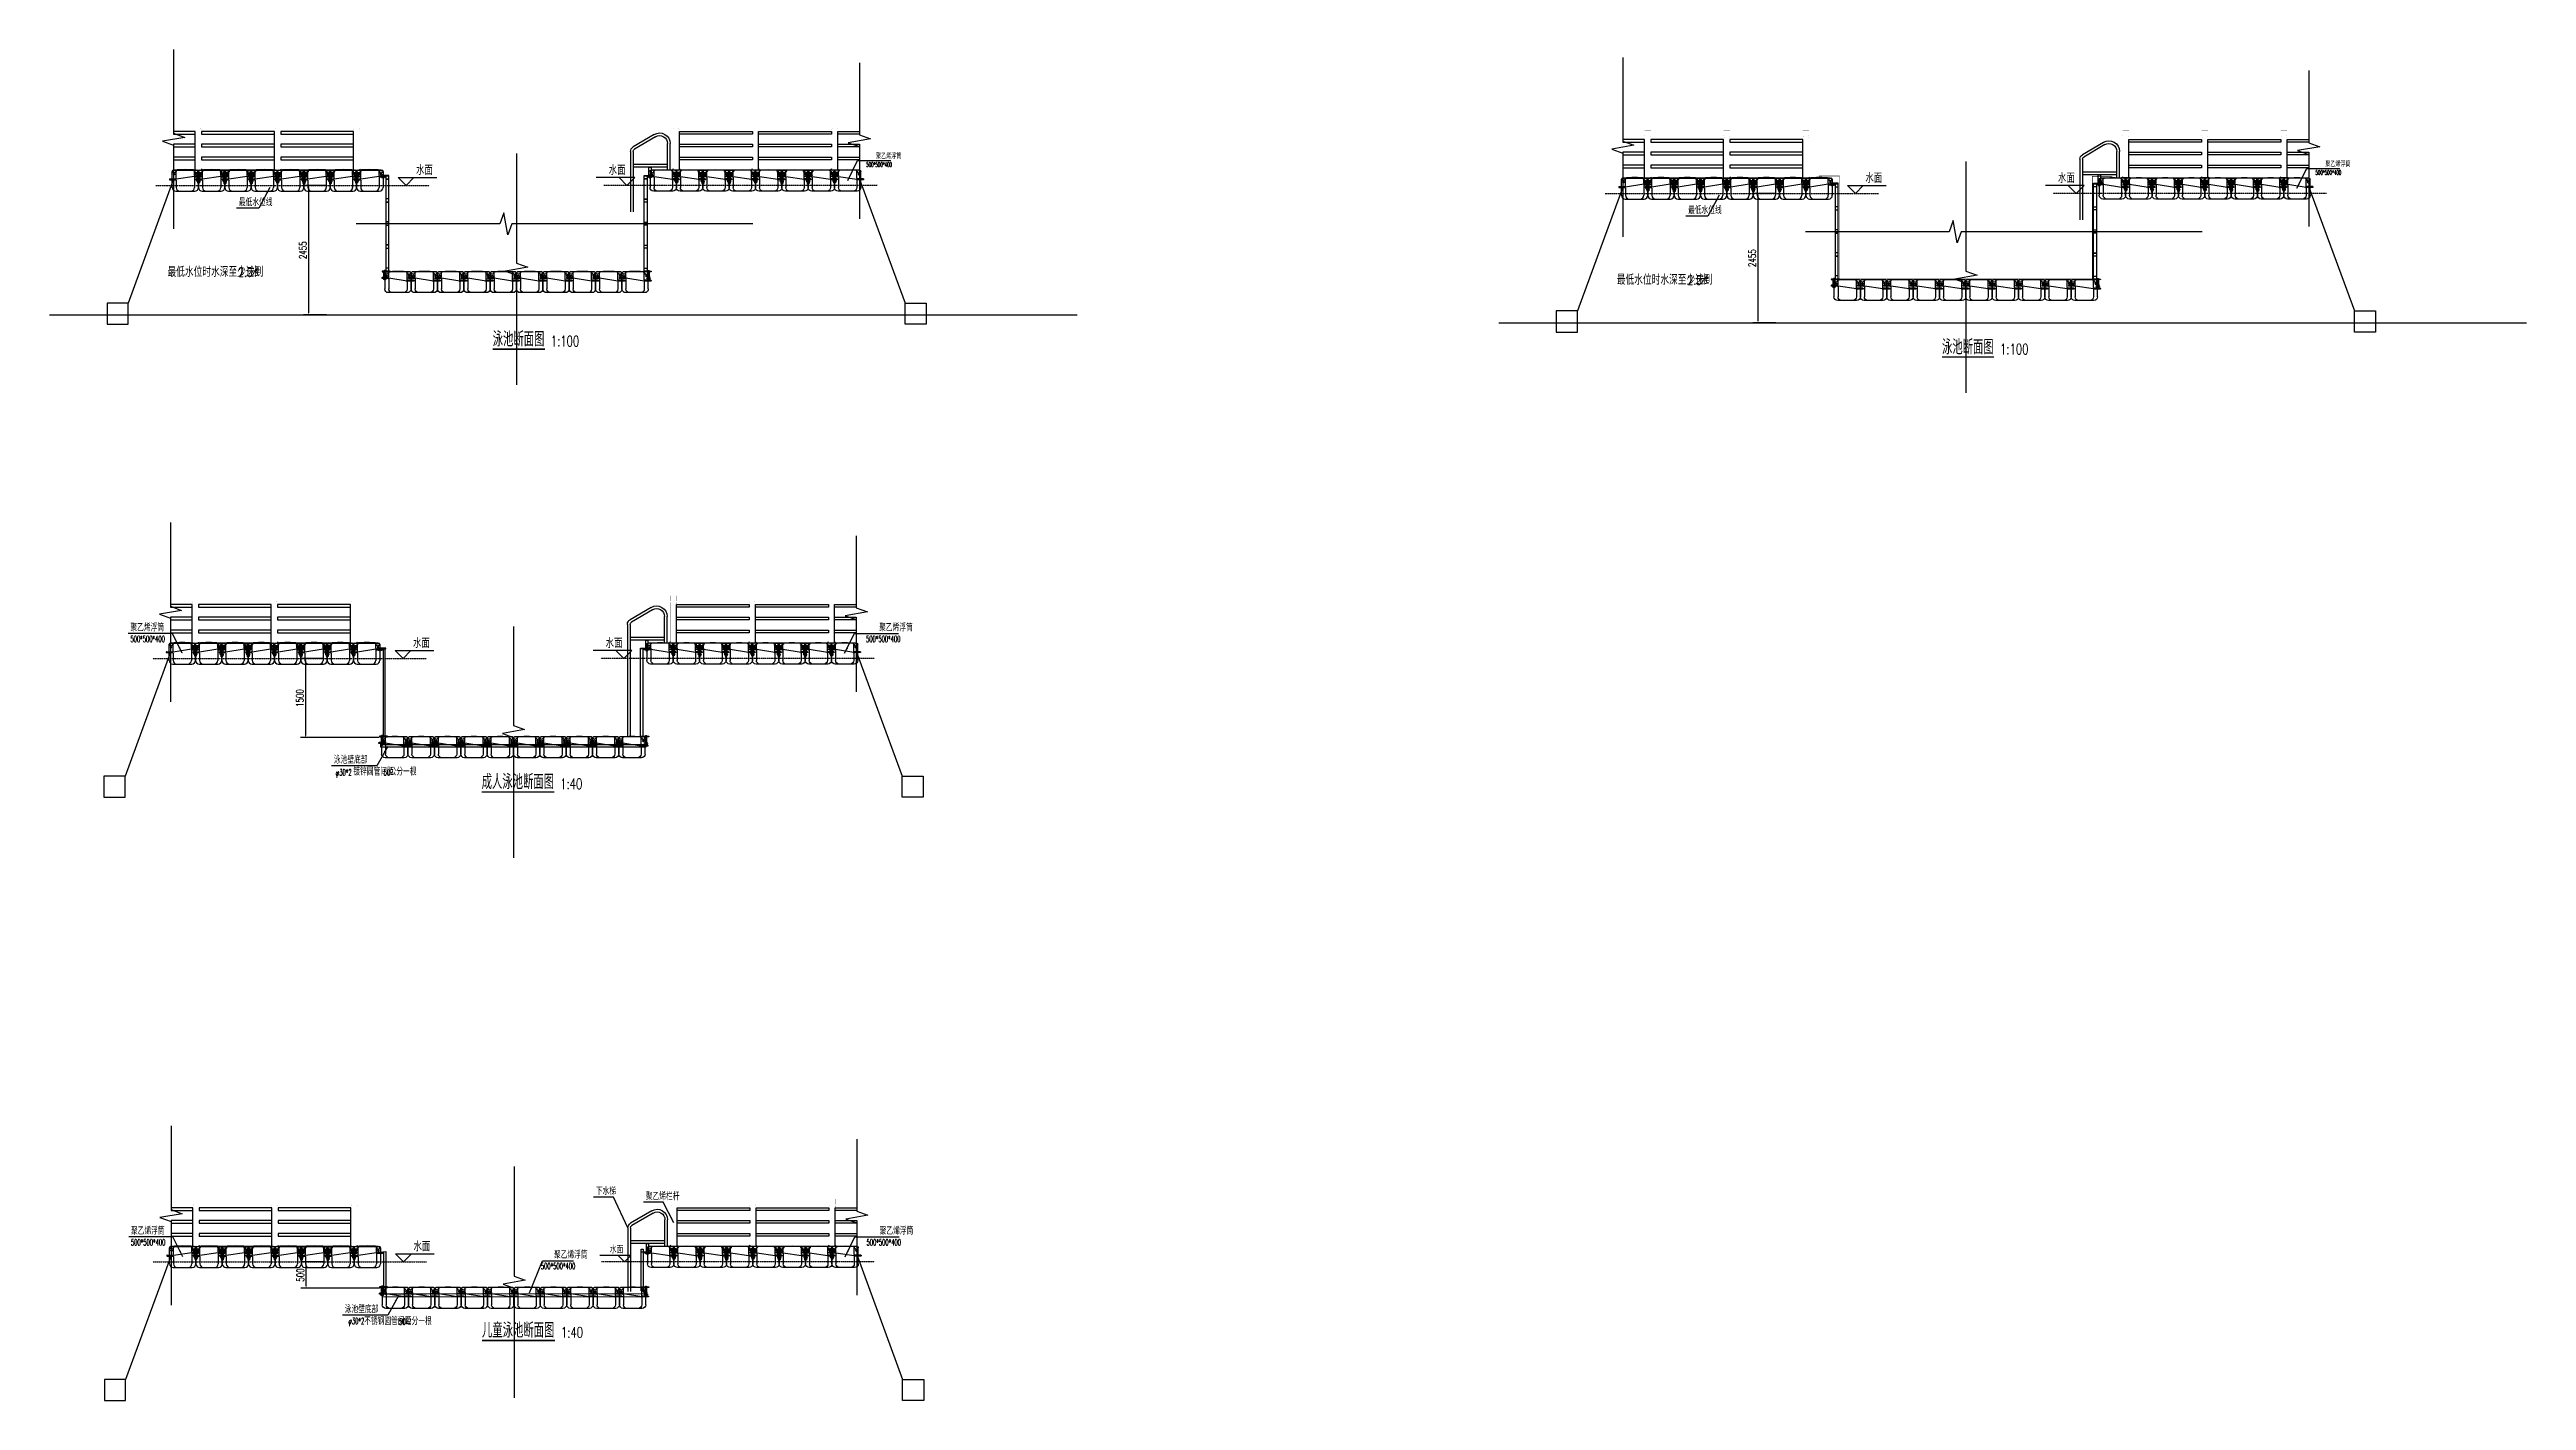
# Model space of a CAD drawing. Header units: millimetres. Extents: x 20612 to 342768, y 65775 to 156976.
# Drawn here: x 295787 to 342768, y 92150 to 117776 of the extents above; entities that cross this region are included whole.
import ezdxf

# ---------------------------------------------------------------- set-up
doc = ezdxf.new("R2010")
doc.units = ezdxf.units.MM
doc.header["$LTSCALE"] = 10
doc.linetypes.add('Master Plan$0$DASHED', pattern=[0.75, 0.5, -0.25])
for name, color, linetype in [('50钢管', 3, 'Continuous'), ('CAMERA', 6, 'Continuous'), ('DIM_ELEV', 3, 'Continuous'), ('DIM_LEAD', 3, 'Continuous'), ('DIM_SYMB', 3, 'Continuous'), ('PUB_TEXT', 7, 'Continuous'), ('W-FLOAT_BOWL浮筒', 253, 'Continuous'), ('W-PLASTIC_RAILINGS塑木栏杆', 6, 'Continuous'), ('W-STEEL_FRAME钢架', 3, 'Continuous'), ('W-STEEL_KEEL钢龙骨', 5, 'Continuous'), ('景-通用-文字', 7, 'Continuous'), ('栏杆', 130, 'Continuous')]:
    doc.layers.add(name, color=color, linetype=linetype)
doc.styles.add('_TCH_DIM', font='SIMPLEX.shx', dxfattribs={"bigfont": 'hztxt.shx'})
doc.styles.get("Standard").update_dxf_attribs({"font": 'simplex.shx', "width": 0.8, "bigfont": 'hztxt.shx'})
doc.styles.add('STANDARD_T3', font='simplex.shx', dxfattribs={"width": 0.7, "bigfont": 'hztxt.shx'})
doc.dimstyles.new('W&&40', dxfattribs={"dimtxt": 140, "dimasz": 40, "dimexe": 100, "dimexo": 120, "dimgap": 40, "dimtad": 1, "dimdec": 0, "dimzin": 0, "dimdsep": 46, "dimtxsty": 'STANDARD_T3', "dimcen": 0.09, "dimclrd": 1, "dimclre": 1, "dimclrt": 7, "dimazin": 2, "dimtfac": 1, "dimtdec": 0, "dimtix": 1, "dimtmove": 2, "dimatfit": 3, "dimfxl": 100, "dimtolj": 1, "dimtzin": 0, "dimarcsym": 0})

msp = doc.modelspace()

# ---------------------------------------------------------------- texts
at = {"layer": 'PUB_TEXT', "color": 7, "style": '_TCH_DIM'}
for s, height, width, p in [('水面', 168.79, 0.7, (302739.1, 115398.7)), ('水面', 168.79, 0.7, (306391.8, 115398.7)), ('500*500*400', 89.25, 0.494118, (311277, 115549.4)), ('聚乙烯浮筒', 101.28, 0.7, (311463.3, 115701.6)), ('聚乙烯浮筒', 101.28, 0.7, (338953, 115552)), ('水面', 168.79, 0.7, (330228.8, 115249.1)), ('水面', 168.79, 0.7, (333881.5, 115249.1)), ('500*500*400', 89.25, 0.494118, (338766.7, 115399.7)), ('最低水位线', 135.04, 0.7, (299377.3, 114806.9)), ('最低水位线', 135.04, 0.7, (326867, 114657.2)), ('聚乙烯浮筒', 135.04, 0.7, (297320.8, 106740.3)), ('500*500*400', 119, 0.494118, (297320.8, 106537.3)), ('500*500*400', 119, 0.494118, (311273.6, 106537.3)), ('聚乙烯浮筒', 135.04, 0.7, (311522, 106740.3)), ('水面', 168.79, 0.7, (302680.7, 106426.9)), ('水面', 168.79, 0.7, (306333.4, 106426.9)), ('泳池壁底部', 135.04, 0.7, (301179.9, 104231.1)), ('φ30*2', 119, 0.494118, (301214.7, 104003.5)), ('镀锌圆管间距', 135.04, 0.7, (301549.5, 104007.1)), ('50', 119, 0.494118, (302124.2, 104007.1)), ('公分一根', 135.04, 0.7, (302236.2, 104007.1)), ('下水梯', 135.04, 0.7, (306149.2, 96048.6)), ('聚乙烯栏杆', 135.04, 0.7, (307096.4, 95950.8)), ('聚乙烯浮筒', 135.04, 0.7, (297330.7, 95295.1)), ('聚乙烯浮筒', 135.04, 0.7, (311531.9, 95295.1)), ('500*500*400', 119, 0.494118, (297330.7, 95092.1)), ('水面', 168.79, 0.7, (302690.6, 94981.6)), ('聚乙烯浮筒', 135.04, 0.7, (305354.4, 94842.2)), ('水面', 135.04, 0.7, (306412.6, 94941.1)), ('500*500*400', 119, 0.494118, (311283.5, 95092.1)), ('500*500*400', 119, 0.494118, (305106, 94639.2)), ('泳池壁底部', 135.04, 0.7, (301386, 93808.7)), ('φ30*2', 119, 0.494118, (301454.6, 93599.7)), ('不锈钢圆管间距', 135.04, 0.7, (301755.6, 93584.7)), ('50', 119, 0.494118, (302415.1, 93584.7)), ('公分一根', 135.04, 0.7, (302527.1, 93584.7))]:
    msp.add_text(s, height=height, dxfattribs=dict(at, width=width)).set_placement(p)
at = {"layer": 'PUB_TEXT', "width": 0.7}
for s, p in [('最低水位时水深至少达到', (298023.5, 113464.7)), ('2.5', (299371, 113464.7)), ('米', (299606.5, 113464.7)), ('最低水位时水深至少达到', (325513.1, 113315)), ('2.5', (326860.6, 113315)), ('米', (327096.2, 113315))]:
    msp.add_text(s, height=175, dxfattribs=at).set_placement(p)
at = {"layer": 'PUB_TEXT', "color": 7, "width": 0.7}
for s, height, p in [('泳池断面图', 280, (304192.4, 112143.4)), ('1:100', 200, (305294.1, 112143.4)), ('泳池断面图', 280, (331682, 111993.7)), ('1:100', 200, (332783.7, 111993.7)), ('成人泳池断面图', 280, (303983.3, 103746.4)), ('1:40', 200, (305472.4, 103746.4)), ('儿童泳池断面图', 280, (303989.3, 93342.4)), ('1:40', 200, (305486.1, 93342.4))]:
    msp.add_text(s, height=height, dxfattribs=at).set_placement(p)

# ---------------------------------------------------------------- blocks, each defined once
blk = doc.blocks.new('$matou$00000005')
at = {"ltscale": 0.5}
for p, q in [((-302, 27, 0), (-302, 17, 0)), ((302, 81, 0), (302, 71, 0))]:
    blk.add_line(p, q, dxfattribs=at)
for p, q in [((-302, 22, 0), (-174, 22, 0)), ((-298, 31, 0), (-184, 31, 0)), ((-298, 13, 0), (-184, 13, 0)), ((-250, 31, 0), (-250, 171, 0)), ((-250, -134, 0), (-250, 13, 0)), ((-230, 191, 0), (230, 191, 0)), ((-209, 193, 0), (208, 193, 0)), ((-209, 193, 0), (-209, 191, 0)), ((-174, 41, 0), (-174, 171, 0)), ((174, 76, 0), (-174, 22, 0)), ((-174, 3, 0), (-174, -134, 0)), ((174, 95, 0), (174, 171, 0)), ((174, 76, 0), (302, 76, 0)), ((174, 57, 0), (174, -134, 0)), ((184, 85, 0), (298, 85, 0)), ((184, 67, 0), (298, 67, 0)), ((208, 193, 0), (208, 191, 0)), ((250, 171, 0), (250, 85, 0)), ((250, 67, 0), (250, -134, 0)), ((-180, -204, 0), (180, -204, 0))]:
    blk.add_line(p, q)
for centre, start, end in [((-298, 27, 0), 90, 180), ((298, 81, 0), 0, 90)]:
    blk.add_arc(centre, 4, start, end, dxfattribs=at)
for centre, radius, start, end in [((-298, 17, 0), 4, 180, 270), ((-230, 171, 0), 20, 90, 180), ((0, -1972, 0), 2175, 84.5043, 95.4957), ((-184, 41, 0), 10, 270, 0), ((-184, 3, 0), 10, 0, 90), ((-154, 171, 0), 20, 90, 180), ((154, 171, 0), 20, 0, 90), ((184, 95, 0), 10, 180, 270), ((184, 57, 0), 10, 90, 180), ((230, 171, 0), 20, 0, 90), ((298, 71, 0), 4, 270, 0), ((-180, -134, 0), 70, 180, 270), ((-104, -134, 0), 70, 180, 270), ((104, -134, 0), 70, 270, 0), ((180, -134, 0), 70, 270, 0)]:
    blk.add_arc(centre, radius, start, end)
at = {"extrusion": (0, 0, -1)}
blk.add_ellipse((-212, 171, 0), major_axis=(-30.4, 0), ratio=0.921809, start_param=3.141593, end_param=6.283185, dxfattribs=at)
blk.add_ellipse((-212, 117, 0), major_axis=(-16, 0), ratio=0.75)
blk.add_ellipse((212, 172, 0), major_axis=(30.4, 0.1), ratio=0.921809, start_param=3.141593, end_param=6.283185)
blk.add_ellipse((212, 117, 0), major_axis=(16, 0), ratio=0.75, dxfattribs=at)
blk = doc.blocks.new('*U476')
at = {"layer": 'W-FLOAT_BOWL浮筒'}
blk.add_blockref('$matou$00000005', (0, 0, 0), dxfattribs=at)
blk = doc.blocks.new('*U477')
at = {"color": 0, "linetype": 'ByBlock', "lineweight": -2, "transparency": 16777216}
for p in [(0, 0), (500, 0), (1000, 0), (1500, 0), (2000, 0), (2500, 0), (3000, 0), (3500, 0)]:
    blk.add_blockref('*U476', p, dxfattribs=at)
blk = doc.blocks.new('xdljj')
at = {"layer": 'W-FLOAT_BOWL浮筒'}
for p, q in [((-86, 244), (-56, 217)), ((-79, 262), (79, 262)), ((-78, 264), (78, 264)), ((-78, 262), (-78, 264)), ((-52, 197), (-52, 210)), ((-49, 170), (-28, 153)), ((-43, 214), (42, 214)), ((-29, 56), (-29, 62)), ((-26, 65), (-24, 65)), ((-24, 47), (-24, 145)), ((-24, 47), (-18, 19)), ((-24, 47), (24, 47)), ((-19, 150), (19, 150)), ((-18, 19), (-18, 17)), ((-18, 17), (-16, 17)), ((-16, 17), (16, 17)), ((-6, 56), (-6, 61)), ((6, 56), (6, 61)), ((16, 17), (18, 17)), ((24, 47), (18, 19)), ((18, 19), (18, 17)), ((24, 47), (24, 145)), ((26, 65), (24, 65)), ((49, 170), (28, 153)), ((29, 56), (29, 62)), ((52, 197), (52, 210)), ((86, 244), (56, 217)), ((78, 262), (78, 264))]:
    blk.add_line(p, q, dxfattribs=at)
for points in [[(-10, 15), (10, 15), (10, 5), (-10, 5)], [(-9, 17), (9, 17), (9, 15), (-9, 15)], [(-6, 15), (6, 15), (6, 5), (-6, 5)]]:
    blk.add_lwpolyline(points, close=True, dxfattribs=at)
blk.add_lwpolyline([(-6, 266), (-6, 0), (6, 0), (6, 266)], dxfattribs=at)
for centre, radius, start, end in [((-79, 252), 10, 90, 228.0009), ((0, -1237), 1503, 87.0435, 92.9565), ((-44, 187), 13.5, 126.5657, 231), ((-62, 210), 10, 0, 48.0009), ((-35, 171), 31.4, 56.4166, 122.8531), ((-34, 203), 31.4, 236.1381, 303.5569), ((-43, 178), 10, 184.1479, 231), ((-26, 62), 3, 90, 180), ((-34, 145), 10, 0, 51), ((-16, 20), 2.5, 191.3099, 270), ((-25, 187), 13.5, 308.3696, 51.9011), ((-3, 61), 3, 115.3769, 180), ((0, 55), 10, 64.6231, 115.3769), ((3, 61), 3, 0, 64.6231), ((25, 187), 13.5, 128.0989, 231.6304), ((16, 20), 2.5, 270, 348.6901), ((35, 172), 31.3, 57.1287, 123.6019), ((34, 203), 31.4, 236.4385, 303.8665), ((34, 145), 10, 129, 180), ((26, 62), 3, 0, 90), ((42, 178), 10, 309, 355.8521), ((62, 210), 10, 131.9991, 180), ((44, 187), 13.5, 309, 53.4343), ((79, 252), 10, 311.9991, 90)]:
    blk.add_arc(centre, radius, start, end, dxfattribs=at)
for centre, major_axis, start_param, end_param in [((-23, 56), (0, -9), 4.712389, 6.115737), ((0, 56), (0, 9), 1.570796, 4.712389)]:
    blk.add_ellipse(centre, major_axis=major_axis, ratio=0.666667, start_param=start_param, end_param=end_param, dxfattribs=at)
at = {"layer": 'W-FLOAT_BOWL浮筒', "extrusion": (0, 0, -1)}
blk.add_ellipse((23, 56), major_axis=(0, -9), ratio=0.666667, start_param=4.712389, end_param=6.115737, dxfattribs=at)
blk = doc.blocks.new('ljj1')
at = {"layer": 'W-FLOAT_BOWL浮筒'}
blk.add_line((-6, 53), (6, 53), dxfattribs=at)
for points in [[(-10, 53), (10, 53), (10, 63), (-10, 63)], [(-10, 15), (10, 15), (10, 5), (-10, 5)], [(-8, 53), (8, 53), (8, 63), (-8, 63)], [(-6, 15), (6, 15), (6, 5), (-6, 5)]]:
    blk.add_lwpolyline(points, close=True, dxfattribs=at)
blk.add_lwpolyline([(-6, 53), (-6, 0), (6, 0), (6, 53)], dxfattribs=at)
blk = doc.blocks.new('*U462')
at = {"layer": 'W-STEEL_KEEL钢龙骨'}
for points in [[(-30, -30), (30, -30), (30, 30), (-30, 30)], [(-28.5, -28.5), (28.5, -28.5), (28.5, 28.5), (-28.5, 28.5)]]:
    blk.add_lwpolyline(points, close=True, dxfattribs=at)
blk = doc.blocks.new('*U463')
at = {"layer": 'W-FLOAT_BOWL浮筒', "color": 0, "linetype": 'ByBlock', "lineweight": -2, "transparency": 16777216}
for p in [(0, 0), (0, -437), (0, -874), (0, -1311), (0, -1748)]:
    blk.add_blockref('*U462', p, dxfattribs=at)
blk = doc.blocks.new('jyxlg')
for p, q in [((0, -896), (0, -221)), ((-26, -917), (4, -944)), ((-19, -900), (139, -900)), ((146, -917), (116, -944)), ((8, -964), (8, -952)), ((11, -992), (32, -1009)), ((17, -947), (102, -947)), ((31, -1106), (31, -1100)), ((34, -1096), (36, -1096)), ((36, -1114), (36, -1016)), ((36, -1114), (42, -1142)), ((36, -1114), (84, -1114)), ((41, -1012), (79, -1012)), ((44, -1144), (76, -1144)), ((54, -1106), (54, -1100)), ((66, -1106), (66, -1100)), ((84, -1114), (78, -1142)), ((84, -1114), (84, -1016)), ((86, -1096), (84, -1096)), ((109, -992), (88, -1009)), ((89, -1106), (89, -1100)), ((112, -964), (112, -952))]:
    blk.add_line(p, q)
at = {"ltscale": 0.1}
for p, q in [((42, -1142), (42, -1144)), ((42, -1144), (44, -1144)), ((76, -1144), (78, -1144)), ((78, -1142), (78, -1144))]:
    blk.add_line(p, q, dxfattribs=at)
at = {"const_width": 1}
blk.add_lwpolyline([(0, 0), (120, 0), (120, -100, 1), (120, -100, 1), (120, -130), (120, -900), (0, -900), (0, -130, 1), (0, -100), (0, 0)], format="xyb", dxfattribs=at)
for centre, radius, start, end in [((-19, -910), 10, 90, 228.0009), ((-29, -872), 29.3, 283.8703, 349.7537), ((149, -872), 29.3, 190.2463, 256.1297), ((139, -910), 10, 311.9991, 90), ((16, -974), 13.5, 126.5657, 231), ((-2, -952), 10, 0, 48.0009), ((25, -990), 31.4, 56.4166, 122.8531), ((26, -959), 31.4, 236.1381, 303.5569), ((17, -984), 10, 184.1479, 231), ((34, -1100), 3, 90, 180), ((26, -1016), 10, 0, 51), ((44, -1142), 2.5, 191.3099, 270), ((35, -974), 13.5, 308.3696, 51.9011), ((57, -1100), 3, 115.3769, 180), ((60, -1106), 10, 64.6231, 115.3769), ((63, -1100), 3, 0, 64.6231), ((85, -974), 13.5, 128.0989, 231.6304), ((76, -1142), 2.5, 270, 348.6901), ((95, -990), 31.3, 57.1287, 123.6019), ((94, -959), 31.4, 236.4385, 303.8665), ((94, -1016), 10, 129, 180), ((86, -1100), 3, 0, 90), ((102, -984), 10, 309, 355.8521), ((122, -952), 10, 131.9991, 180), ((104, -974), 13.5, 309, 53.4343)]:
    blk.add_arc(centre, radius, start, end)
for centre, major_axis, start_param, end_param in [((37, -1106), (0, -9), 4.712389, 6.115737), ((60, -1106), (0, 9), 1.570796, 4.712389)]:
    blk.add_ellipse(centre, major_axis=major_axis, ratio=0.666667, start_param=start_param, end_param=end_param)
at = {"extrusion": (0, 0, -1)}
blk.add_ellipse((83, -1106), major_axis=(0, -9), ratio=0.666667, start_param=4.712389, end_param=6.115737, dxfattribs=at)
blk = doc.blocks.new('*U466')
at = {"layer": 'W-FLOAT_BOWL浮筒'}
blk.add_blockref('jyxlg', (-60, 572.25), dxfattribs=at)
blk = doc.blocks.new('*U467')
at = {"layer": 'W-FLOAT_BOWL浮筒', "color": 0, "linetype": 'ByBlock', "lineweight": -2, "transparency": 16777216}
for p in [(0, 0), (1500, 0), (3000, 0)]:
    blk.add_blockref('*U466', p, dxfattribs=at)
blk = doc.blocks.new('XST')
at = {"layer": '栏杆'}
for p, q in [((0, 0), (0, 495)), ((50, 0), (50, 495)), ((276, 624), (678, 389)), ((301, 667), (703, 432)), ((50, 99), (702, 99)), ((50, 49), (702, 49)), ((702, 346), (702, -802)), ((752, 346), (752, -802))]:
    blk.add_line(p, q, dxfattribs=at)
blk.add_lwpolyline([(363, -108), (403, -108), (403, 49), (363, 49)], close=True, dxfattribs=at)
for centre, radius, start, end in [((200, 495), 200, 59.6443, 180), ((200, 495), 150, 59.6443, 180), ((652, 346), 50, 0, 59.6443), ((652, 346), 100, 0, 59.6443)]:
    blk.add_arc(centre, radius, start, end, dxfattribs=at)
blk = doc.blocks.new('*U474')
at = {"layer": 'W-FLOAT_BOWL浮筒'}
blk.add_blockref('$matou$00000005', (0, 0, 0), dxfattribs=at)
blk = doc.blocks.new('*U475')
at = {"color": 0, "linetype": 'ByBlock', "lineweight": -2, "transparency": 16777216}
for p in [(0, 0), (500, 0), (1000, 0), (1500, 0), (2000, 0), (2500, 0), (3000, 0), (3500, 0)]:
    blk.add_blockref('*U474', p, dxfattribs=at)
blk = doc.blocks.new('*U470')
at = {"layer": 'W-STEEL_KEEL钢龙骨'}
for points in [[(-30, -30), (30, -30), (30, 30), (-30, 30)], [(-28.5, -28.5), (28.5, -28.5), (28.5, 28.5), (-28.5, 28.5)]]:
    blk.add_lwpolyline(points, close=True, dxfattribs=at)
blk = doc.blocks.new('*U471')
at = {"layer": 'W-FLOAT_BOWL浮筒', "color": 0, "linetype": 'ByBlock', "lineweight": -2, "transparency": 16777216}
for p in [(0, 0), (0, -437.5), (0, -875), (0, -1312.5), (0, -1750)]:
    blk.add_blockref('*U470', p, dxfattribs=at)
blk = doc.blocks.new('*U468')
at = {"layer": 'W-FLOAT_BOWL浮筒'}
blk.add_blockref('jyxlg', (-60, 572.25), dxfattribs=at)
blk = doc.blocks.new('*U469')
at = {"layer": 'W-FLOAT_BOWL浮筒', "color": 0, "linetype": 'ByBlock', "lineweight": -2, "transparency": 16777216}
for p in [(0, 0), (1500, 0), (3000, 0)]:
    blk.add_blockref('*U468', p, dxfattribs=at)
blk = doc.blocks.new('*D502')
at = {"layer": 'Defpoints', "color": 0, "transparency": 16777216}
for p in [(300703, 115196), (301158, 115196), (301158, 112741)]:
    blk.add_point(p, dxfattribs=at)
at = {"layer": 'W-FLOAT_BOWL浮筒', "color": 1, "lineweight": -2, "transparency": 16777216}
for p, q in [((301038, 115196), (300603, 115196)), ((300703, 112781), (300703, 115156)), ((301038, 112741), (300603, 112741))]:
    blk.add_line(p, q, dxfattribs=at)
at = {"layer": 'W-FLOAT_BOWL浮筒', "color": 1, "transparency": 16777216}
for points in [[(300696, 115156), (300710, 115156), (300703, 115196)], [(300696, 112781), (300710, 112781), (300703, 112741)]]:
    blk.add_solid(points, dxfattribs=at)
at = {"layer": 'W-FLOAT_BOWL浮筒', "color": 7, "transparency": 16777216, "insert": (300593, 113969), "char_height": 140, "attachment_point": 5, "rotation": 90, "style": 'STANDARD_T3'}
blk.add_mtext('\\A1;2455', dxfattribs=at)
blk = doc.blocks.new('*U486')
at = {"layer": 'W-FLOAT_BOWL浮筒'}
blk.add_blockref('$matou$00000005', (0, 0, 0), dxfattribs=at)
blk = doc.blocks.new('*U487')
at = {"color": 0, "linetype": 'ByBlock', "lineweight": -2, "transparency": 16777216}
for p in [(0, 0), (500, 0), (1000, 0), (1500, 0), (2000, 0), (2500, 0), (3000, 0), (3500, 0)]:
    blk.add_blockref('*U486', p, dxfattribs=at)
blk = doc.blocks.new('*U480')
at = {"layer": 'W-FLOAT_BOWL浮筒'}
blk.add_blockref('jyxlg', (-60, 572.25), dxfattribs=at)
blk = doc.blocks.new('*U481')
at = {"layer": 'W-FLOAT_BOWL浮筒', "color": 0, "linetype": 'ByBlock', "lineweight": -2, "transparency": 16777216}
for p in [(0, 0), (1500, 0), (3000, 0)]:
    blk.add_blockref('*U480', p, dxfattribs=at)
blk = doc.blocks.new('*U484')
at = {"layer": 'W-FLOAT_BOWL浮筒'}
blk.add_blockref('$matou$00000005', (0, 0, 0), dxfattribs=at)
blk = doc.blocks.new('*U485')
at = {"color": 0, "linetype": 'ByBlock', "lineweight": -2, "transparency": 16777216}
for p in [(0, 0), (500, 0), (1000, 0), (1500, 0), (2000, 0), (2500, 0), (3000, 0), (3500, 0)]:
    blk.add_blockref('*U484', p, dxfattribs=at)
blk = doc.blocks.new('*U482')
at = {"layer": 'W-FLOAT_BOWL浮筒'}
blk.add_blockref('jyxlg', (-60, 572.25), dxfattribs=at)
blk = doc.blocks.new('*U483')
at = {"layer": 'W-FLOAT_BOWL浮筒', "color": 0, "linetype": 'ByBlock', "lineweight": -2, "transparency": 16777216}
for p in [(0, 0), (1500, 0), (3000, 0)]:
    blk.add_blockref('*U482', p, dxfattribs=at)
blk = doc.blocks.new('*D500')
at = {"layer": 'Defpoints', "color": 0, "transparency": 16777216}
for p in [(300645, 106224), (301099, 106224), (302155, 104725)]:
    blk.add_point(p, dxfattribs=at)
at = {"layer": 'W-FLOAT_BOWL浮筒', "color": 1, "lineweight": -2, "transparency": 16777216}
for p, q in [((300979, 106224), (300545, 106224)), ((300645, 104765), (300645, 106184)), ((302035, 104725), (300545, 104725))]:
    blk.add_line(p, q, dxfattribs=at)
at = {"layer": 'W-FLOAT_BOWL浮筒', "color": 1, "transparency": 16777216}
for points in [[(300638, 106184), (300651, 106184), (300645, 106224)], [(300638, 104765), (300651, 104765), (300645, 104725)]]:
    blk.add_solid(points, dxfattribs=at)
at = {"layer": 'W-FLOAT_BOWL浮筒', "color": 7, "transparency": 16777216, "insert": (300535, 105475), "char_height": 140, "attachment_point": 5, "rotation": 90, "style": 'STANDARD_T3'}
blk.add_mtext('\\A1;1500', dxfattribs=at)
blk = doc.blocks.new('*U492')
at = {"layer": 'W-FLOAT_BOWL浮筒'}
blk.add_blockref('$matou$00000005', (0, 0, 0), dxfattribs=at)
blk = doc.blocks.new('*U493')
at = {"color": 0, "linetype": 'ByBlock', "lineweight": -2, "transparency": 16777216}
for p in [(0, 0), (500, 0), (1000, 0), (1500, 0), (2000, 0), (2500, 0), (3000, 0), (3500, 0)]:
    blk.add_blockref('*U492', p, dxfattribs=at)
blk = doc.blocks.new('lj')
at = {"layer": 'W-FLOAT_BOWL浮筒'}
blk.add_line((-6, 174), (6, 174), dxfattribs=at)
for points in [[(-10, 174), (10, 174), (10, 184), (-10, 184)], [(-10, 15), (10, 15), (10, 5), (-10, 5)], [(-8, 174), (8, 174), (8, 184), (-8, 184)], [(-6, 15), (6, 15), (6, 5), (-6, 5)]]:
    blk.add_lwpolyline(points, close=True, dxfattribs=at)
blk.add_lwpolyline([(-6, 174), (-6, 0), (6, 0), (6, 174)], dxfattribs=at)
blk = doc.blocks.new('*U496')
at = {"layer": 'W-FLOAT_BOWL浮筒'}
blk.add_blockref('jyxlg', (-60, 572.25), dxfattribs=at)
blk = doc.blocks.new('*U497')
at = {"layer": 'W-FLOAT_BOWL浮筒', "color": 0, "linetype": 'ByBlock', "lineweight": -2, "transparency": 16777216}
for p in [(0, 0), (1500, 0), (3000, 0)]:
    blk.add_blockref('*U496', p, dxfattribs=at)
blk = doc.blocks.new('*U490')
at = {"layer": 'W-FLOAT_BOWL浮筒'}
blk.add_blockref('$matou$00000005', (0, 0, 0), dxfattribs=at)
blk = doc.blocks.new('*U491')
at = {"color": 0, "linetype": 'ByBlock', "lineweight": -2, "transparency": 16777216}
for p in [(0, 0), (500, 0), (1000, 0), (1500, 0), (2000, 0), (2500, 0), (3000, 0), (3500, 0)]:
    blk.add_blockref('*U490', p, dxfattribs=at)
blk = doc.blocks.new('*U498')
at = {"layer": 'W-FLOAT_BOWL浮筒'}
blk.add_blockref('jyxlg', (-60, 572.25), dxfattribs=at)
blk = doc.blocks.new('*U499')
at = {"layer": 'W-FLOAT_BOWL浮筒', "color": 0, "linetype": 'ByBlock', "lineweight": -2, "transparency": 16777216}
for p in [(0, 0), (1500, 0), (3000, 0)]:
    blk.add_blockref('*U498', p, dxfattribs=at)
blk = doc.blocks.new('*D501')
at = {"layer": 'Defpoints', "color": 0, "transparency": 16777216}
for p in [(300654, 94779), (301109, 94779), (302165, 94279)]:
    blk.add_point(p, dxfattribs=at)
at = {"layer": 'DIM_LEAD', "color": 1, "lineweight": -2, "transparency": 16777216}
for p, q in [((300989, 94779), (300554, 94779)), ((300654, 94319), (300654, 94739)), ((302045, 94279), (300554, 94279))]:
    blk.add_line(p, q, dxfattribs=at)
at = {"layer": 'DIM_LEAD', "color": 1, "transparency": 16777216}
for points in [[(300648, 94739), (300661, 94739), (300654, 94779)], [(300648, 94319), (300661, 94319), (300654, 94279)]]:
    blk.add_solid(points, dxfattribs=at)
at = {"layer": 'DIM_LEAD', "color": 7, "transparency": 16777216, "insert": (300544, 94529), "char_height": 140, "attachment_point": 5, "rotation": 90, "style": 'STANDARD_T3'}
blk.add_mtext('\\A1;500', dxfattribs=at)
blk = doc.blocks.new('*U529')
at = {"layer": 'W-FLOAT_BOWL浮筒'}
blk.add_blockref('$matou$00000005', (0, 0, 0), dxfattribs=at)
blk = doc.blocks.new('*U530')
at = {"color": 0, "linetype": 'ByBlock', "lineweight": -2, "transparency": 16777216}
for p in [(0, 0), (500, 0), (1000, 0), (1500, 0), (2000, 0), (2500, 0), (3000, 0), (3500, 0), (4000, 0), (4500, 0)]:
    blk.add_blockref('*U529', p, dxfattribs=at)
blk = doc.blocks.new('*U531')
at = {"layer": 'W-FLOAT_BOWL浮筒'}
blk.add_blockref('$matou$00000005', (0, 0, 0), dxfattribs=at)
blk = doc.blocks.new('*U532')
at = {"color": 0, "linetype": 'ByBlock', "lineweight": -2, "transparency": 16777216}
for p in [(0, 0), (500, 0), (1000, 0), (1500, 0), (2000, 0), (2500, 0), (3000, 0), (3500, 0), (4000, 0), (4500, 0)]:
    blk.add_blockref('*U531', p, dxfattribs=at)
blk = doc.blocks.new('*U533')
at = {"layer": 'W-FLOAT_BOWL浮筒'}
blk.add_blockref('$matou$00000005', (0, 0, 0), dxfattribs=at)
blk = doc.blocks.new('*U534')
at = {"color": 0, "linetype": 'ByBlock', "lineweight": -2, "transparency": 16777216}
for p in [(0, 0), (500, 0), (1000, 0), (1500, 0), (2000, 0), (2500, 0), (3000, 0), (3500, 0), (4000, 0), (4500, 0)]:
    blk.add_blockref('*U533', p, dxfattribs=at)
blk = doc.blocks.new('*U555')
at = {"layer": 'W-FLOAT_BOWL浮筒'}
blk.add_blockref('$matou$00000005', (0, 0, 0), dxfattribs=at)
blk = doc.blocks.new('*U556')
at = {"color": 0, "linetype": 'ByBlock', "lineweight": -2, "transparency": 16777216}
for p in [(0, 0), (500, 0), (1000, 0), (1500, 0), (2000, 0), (2500, 0), (3000, 0), (3500, 0)]:
    blk.add_blockref('*U555', p, dxfattribs=at)
blk = doc.blocks.new('*U545')
at = {"layer": 'W-STEEL_KEEL钢龙骨'}
for points in [[(-30, -30), (30, -30), (30, 30), (-30, 30)], [(-28.5, -28.5), (28.5, -28.5), (28.5, 28.5), (-28.5, 28.5)]]:
    blk.add_lwpolyline(points, close=True, dxfattribs=at)
blk = doc.blocks.new('*U546')
at = {"layer": 'W-FLOAT_BOWL浮筒', "color": 0, "linetype": 'ByBlock', "lineweight": -2, "transparency": 16777216}
for p in [(0, 0), (0, -437), (0, -874), (0, -1311), (0, -1748)]:
    blk.add_blockref('*U545', p, dxfattribs=at)
blk = doc.blocks.new('*U547')
at = {"layer": 'W-FLOAT_BOWL浮筒'}
blk.add_blockref('jyxlg', (-60, 572.25), dxfattribs=at)
blk = doc.blocks.new('*U548')
at = {"layer": 'W-FLOAT_BOWL浮筒', "color": 0, "linetype": 'ByBlock', "lineweight": -2, "transparency": 16777216}
for p in [(0, 0), (1500, 0), (3000, 0)]:
    blk.add_blockref('*U547', p, dxfattribs=at)
blk = doc.blocks.new('*U553')
at = {"layer": 'W-FLOAT_BOWL浮筒'}
blk.add_blockref('$matou$00000005', (0, 0, 0), dxfattribs=at)
blk = doc.blocks.new('*U554')
at = {"color": 0, "linetype": 'ByBlock', "lineweight": -2, "transparency": 16777216}
for p in [(0, 0), (500, 0), (1000, 0), (1500, 0), (2000, 0), (2500, 0), (3000, 0), (3500, 0)]:
    blk.add_blockref('*U553', p, dxfattribs=at)
blk = doc.blocks.new('*U551')
at = {"layer": 'W-STEEL_KEEL钢龙骨'}
for points in [[(-30, -30), (30, -30), (30, 30), (-30, 30)], [(-28.5, -28.5), (28.5, -28.5), (28.5, 28.5), (-28.5, 28.5)]]:
    blk.add_lwpolyline(points, close=True, dxfattribs=at)
blk = doc.blocks.new('*U552')
at = {"layer": 'W-FLOAT_BOWL浮筒', "color": 0, "linetype": 'ByBlock', "lineweight": -2, "transparency": 16777216}
for p in [(0, 0), (0, -437.5), (0, -875), (0, -1312.5), (0, -1750)]:
    blk.add_blockref('*U551', p, dxfattribs=at)
blk = doc.blocks.new('*U549')
at = {"layer": 'W-FLOAT_BOWL浮筒'}
blk.add_blockref('jyxlg', (-60, 572.25), dxfattribs=at)
blk = doc.blocks.new('*U550')
at = {"layer": 'W-FLOAT_BOWL浮筒', "color": 0, "linetype": 'ByBlock', "lineweight": -2, "transparency": 16777216}
for p in [(0, 0), (1500, 0), (3000, 0)]:
    blk.add_blockref('*U549', p, dxfattribs=at)
blk = doc.blocks.new('*D557')
at = {"layer": 'Defpoints', "color": 0, "transparency": 16777216}
for p in [(328193, 115047), (328648, 115047), (328648, 112591)]:
    blk.add_point(p, dxfattribs=at)
at = {"layer": 'W-FLOAT_BOWL浮筒', "color": 1, "lineweight": -2, "transparency": 16777216}
for p, q in [((328528, 115047), (328093, 115047)), ((328193, 112631), (328193, 115007)), ((328528, 112591), (328093, 112591))]:
    blk.add_line(p, q, dxfattribs=at)
at = {"layer": 'W-FLOAT_BOWL浮筒', "color": 1, "transparency": 16777216}
for points in [[(328186, 115007), (328199, 115007), (328193, 115047)], [(328186, 112631), (328199, 112631), (328193, 112591)]]:
    blk.add_solid(points, dxfattribs=at)
at = {"layer": 'W-FLOAT_BOWL浮筒', "color": 7, "transparency": 16777216, "insert": (328083, 113819), "char_height": 140, "attachment_point": 5, "rotation": 90, "style": 'STANDARD_T3'}
blk.add_mtext('\\A1;2455', dxfattribs=at)
blk = doc.blocks.new('*U543')
at = {"layer": 'W-FLOAT_BOWL浮筒'}
blk.add_blockref('$matou$00000005', (0, 0, 0), dxfattribs=at)
blk = doc.blocks.new('*U544')
at = {"color": 0, "linetype": 'ByBlock', "lineweight": -2, "transparency": 16777216}
for p in [(0, 0), (500, 0), (1000, 0), (1500, 0), (2000, 0), (2500, 0), (3000, 0), (3500, 0), (4000, 0), (4500, 0)]:
    blk.add_blockref('*U543', p, dxfattribs=at)

# ---------------------------------------------------------------- dimensions: what is measured, and where the dimension line sits
at = {"layer": 'DIM_LEAD'}
dim = msp.add_linear_dim(base=(300654.4, 94779.1), p1=(302164.7, 94279.1), p2=(301109.3, 94779.1), angle=90, dimstyle='W&&40', dxfattribs=at)
dim.commit()
dim.dimension.update_dxf_attribs({"geometry": '*D501', "text_midpoint": (300544.4, 94529.1)})
at = {"layer": 'W-FLOAT_BOWL浮筒'}
for base, p1, p2, picture, middle in [((300702.9, 115196.2), (301157.9, 112741.1), (301157.9, 115196.2), '*D502', (300592.9, 113968.6)), ((328192.6, 115046.6), (328647.6, 112591.4), (328647.6, 115046.6), '*D557', (328082.6, 113819)), ((300644.5, 106224.4), (302154.9, 104724.6), (301099.4, 106224.4), '*D500', (300534.5, 105474.5))]:
    dim = msp.add_linear_dim(base=base, p1=p1, p2=p2, angle=90, dimstyle='W&&40', dxfattribs=at)
    dim.commit()
    dim.dimension.update_dxf_attribs({"geometry": picture, "text_midpoint": middle})

# ---------------------------------------------------------------- linework, layer by layer
for points in [[(298140.2, 115316.6), (297276.5, 112967.3)], [(311152.9, 115316.6), (312016.7, 112967.3)], [(325629.9, 115166.9), (324766.1, 112817.6)], [(338642.6, 115166.9), (339506.4, 112817.6)], [(298081.8, 106344.8), (297218, 103995.5)], [(311094.5, 106344.8), (311958.3, 103995.5)], [(298091.6, 94899.5), (297227.9, 92550.2)], [(311104.4, 94899.5), (311968.1, 92550.2)]]:
    msp.add_lwpolyline(points)
for points in [[(296876.5, 112567.3), (297276.5, 112567.3), (297276.5, 112967.3), (296876.5, 112967.3)], [(312416.7, 112567.3), (312016.7, 112567.3), (312016.7, 112967.3), (312416.7, 112967.3)], [(324366.1, 112417.6), (324766.1, 112417.6), (324766.1, 112817.6), (324366.1, 112817.6)], [(339906.4, 112417.6), (339506.4, 112417.6), (339506.4, 112817.6), (339906.4, 112817.6)], [(296818, 103595.5), (297218, 103595.5), (297218, 103995.5), (296818, 103995.5)], [(312358.3, 103595.5), (311958.3, 103595.5), (311958.3, 103995.5), (312358.3, 103995.5)], [(296827.9, 92150.2), (297227.9, 92150.2), (297227.9, 92550.2), (296827.9, 92550.2)], [(312368.1, 92150.2), (311968.1, 92150.2), (311968.1, 92550.2), (312368.1, 92550.2)]]:
    msp.add_lwpolyline(points, close=True)
at = {"layer": '50钢管'}
for points in [[(302114.9, 106418.3), (302114.9, 104748.1), (302154.9, 104748.1), (302154.9, 106418.3)], [(302069.6, 104540.7), (302069.6, 104590.7), (307097.8, 104593.8), (307097.8, 104543.8)], [(307007.2, 94229.6), (307007.2, 95023), (307047.2, 95023), (307047.2, 94229.1)], [(307101.5, 94173.1), (302930, 94168.5), (302095.5, 94168.5), (302095.5, 94118.5), (307101.5, 94123.5)]]:
    msp.add_lwpolyline(points, close=True, dxfattribs=at)
for points in [[(306997.4, 106418.3), (307037.4, 106418.3), (307037.4, 104748.3)], [(306997.4, 104748.3), (306997.4, 106418.3)], [(302124.7, 94972.5), (302164.7, 94973), (302164.7, 94228.4), (302124.7, 94228.4), (302124.7, 94973)]]:
    msp.add_lwpolyline(points, dxfattribs=at)
at = {"layer": 'DIM_ELEV'}
for p, q in [((302549.5, 115196.2), (302399.5, 115346.2)), ((302399.5, 115346.2), (303133.3, 115346.2)), ((302549.5, 115196.2), (302699.5, 115346.2)), ((306888.6, 115346.2), (306154.8, 115346.2)), ((306738.6, 115196.2), (306588.6, 115346.2)), ((306738.6, 115196.2), (306888.6, 115346.2)), ((330039.2, 115046.6), (329889.2, 115196.6)), ((329889.2, 115196.6), (330623, 115196.6)), ((330039.2, 115046.6), (330189.2, 115196.6)), ((334378.3, 115196.6), (333644.5, 115196.6)), ((334228.3, 115046.6), (334078.3, 115196.6)), ((334228.3, 115046.6), (334378.3, 115196.6)), ((302491.1, 106224.4), (302341.1, 106374.4)), ((302341.1, 106374.4), (303074.9, 106374.4)), ((302491.1, 106224.4), (302641.1, 106374.4)), ((306830.2, 106374.4), (306096.4, 106374.4)), ((306680.2, 106224.4), (306530.2, 106374.4)), ((306680.2, 106224.4), (306830.2, 106374.4)), ((302500.9, 94779.1), (302350.9, 94929.1)), ((302350.9, 94929.1), (303084.7, 94929.1)), ((302500.9, 94779.1), (302650.9, 94929.1))]:
    msp.add_line(p, q, dxfattribs=at)
at = {"layer": 'DIM_LEAD'}
for p, q in [((310926.1, 115294.6), (311111.8, 115670.1)), ((311111.8, 115670.1), (311741.1, 115670.1)), ((299966.3, 115161.1), (299753.9, 114764.9)), ((338415.8, 115144.9), (338601.4, 115520.5)), ((338601.4, 115520.5), (339230.8, 115520.5)), ((299753.9, 114764.9), (299335.3, 114764.9)), ((327455.9, 115011.4), (327243.6, 114615.2)), ((327243.6, 114615.2), (326825, 114615.2)), ((298117.9, 106698.3), (297278.8, 106698.3)), ((298303.6, 106322.8), (298117.9, 106698.3)), ((310867.7, 106322.8), (311053.3, 106698.3)), ((311053.3, 106698.3), (311892.4, 106698.3)), ((302200.2, 104557.8), (301995.7, 104189.1)), ((301995.7, 104189.1), (301137.9, 104189.1)), ((306481, 96006.6), (306107.2, 96006.6)), ((306758.1, 95426.6), (306481, 96006.6)), ((307425.7, 95908.8), (307054.4, 95908.8)), ((307628.6, 95520.4), (307425.7, 95908.8)), ((298127.8, 95253.1), (297288.7, 95253.1)), ((298313.4, 94877.5), (298127.8, 95253.1)), ((310877.6, 94877.5), (311063.2, 95253.1)), ((311063.2, 95253.1), (311902.3, 95253.1)), ((304892.3, 94190.8), (305138, 94800.2)), ((305138, 94800.2), (305724.8, 94800.2)), ((306810.1, 94899.1), (306223, 94899.1)), ((306690.1, 94779.1), (306570.1, 94899.1)), ((306690.1, 94779.1), (306810.1, 94899.1)), ((302406.3, 94135.4), (302201.8, 93766.7)), ((302201.8, 93766.7), (301344, 93766.7))]:
    msp.add_line(p, q, dxfattribs=at)
for points in [[(299966.3, 115161.1, 0, 32, 0), (299909.6, 115055.3, 0, 0, 0)], [(310926.1, 115294.6, 0, 24, 0), (310966, 115375.2, 0, 0, 0)], [(338415.8, 115144.9, 0, 24, 0), (338455.7, 115225.6, 0, 0, 0)], [(327455.9, 115011.4, 0, 32, 0), (327399.2, 114905.6, 0, 0, 0)], [(298303.6, 106322.8, 0, 32, 0), (298250.4, 106430.3, 0, 0, 0)], [(310867.7, 106322.8, 0, 32, 0), (310920.9, 106430.3, 0, 0, 0)], [(302200.2, 104557.8, 0, 32, 0), (302142, 104452.9, 0, 0, 0)], [(307628.6, 95520.4, 0, 32, 0), (307573, 95626.7, 0, 0, 0)], [(298313.4, 94877.5, 0, 32, 0), (298260.3, 94985, 0, 0, 0)], [(310877.6, 94877.5, 0, 32, 0), (310930.7, 94985, 0, 0, 0)], [(302406.3, 94135.4, 0, 32, 0), (302348.1, 94030.5, 0, 0, 0)], [(304892.3, 94190.8, 0, 32, 0), (304937.1, 94302.1, 0, 0, 0)]]:
    msp.add_lwpolyline(points, format="xyseb", dxfattribs=at)
at = {"layer": 'DIM_SYMB'}
for points in [[(298140.2, 117776.2), (298140.2, 116186.6), (298350.2, 116110.1), (297930.2, 116036.1), (298140.2, 115961.6), (298140.2, 114372)], [(311147.9, 117526.3), (311147.9, 116159.2), (311357.9, 116082.8), (310937.9, 116008.7), (311147.9, 115934.2), (311147.9, 114567.1)], [(325629.9, 117626.5), (325629.9, 116036.9), (325839.9, 115960.5), (325419.9, 115886.4), (325629.9, 115811.9), (325629.9, 114222.3)], [(338637.6, 117376.6), (338637.6, 116009.5), (338847.6, 115933.1), (338427.6, 115859), (338637.6, 115784.5), (338637.6, 114417.4)], [(304646.6, 115805), (304646.6, 113723.2), (304856.6, 113646.8), (304436.6, 113572.7), (304646.6, 113498.2), (304646.6, 111416.4)], [(332136.3, 115655.3), (332136.3, 113573.5), (332346.3, 113497.1), (331926.3, 113423), (332136.3, 113348.5), (332136.3, 111266.8)], [(309125.1, 114469.9), (304555.6, 114469.9), (304479.2, 114259.9), (304405.2, 114679.9), (304330.6, 114469.9), (301603.2, 114469.9)], [(336614.8, 114320.2), (332045.3, 114320.2), (331968.9, 114110.2), (331894.8, 114530.2), (331820.3, 114320.2), (329092.8, 114320.2)], [(298081.8, 108804.4), (298081.8, 107214.8), (298291.8, 107138.3), (297871.8, 107064.3), (298081.8, 106989.8), (298081.8, 105400.2)], [(311089.5, 108554.5), (311089.5, 107187.4), (311299.5, 107111), (310879.5, 107036.9), (311089.5, 106962.4), (311089.5, 105595.3)], [(304588.1, 106833.2), (304588.1, 104951.4), (304798.1, 104875), (304378.1, 104800.9), (304588.1, 104726.4), (304588.1, 102444.7)], [(298091.6, 97359.1), (298091.6, 95769.5), (298301.6, 95693), (297881.6, 95619), (298091.6, 95544.5), (298091.6, 93954.9)], [(311099.4, 97109.2), (311099.4, 95742.1), (311309.4, 95665.7), (310889.4, 95591.6), (311099.4, 95517.1), (311099.4, 94150)], [(304598, 96587.7), (304598, 94506), (304808, 94429.5), (304388, 94355.5), (304598, 94281), (304598, 92199.2)]]:
    msp.add_lwpolyline(points, dxfattribs=at)
at = {"layer": 'DIM_SYMB', "const_width": 28}
for points in [[(304192.4, 112091.8), (305182.1, 112091.8)], [(331682, 111942.1), (332671.7, 111942.1)], [(303983.3, 103692.6), (305360.4, 103692.6)], [(303989.3, 93288.6), (305374.1, 93288.6)]]:
    msp.add_lwpolyline(points, dxfattribs=at)
at = {"layer": 'W-FLOAT_BOWL浮筒'}
for p, q in [((295786.6, 112741.1), (315278.7, 112741.1)), ((323276.3, 112591.4), (342768.3, 112591.4))]:
    msp.add_line(p, q, dxfattribs=at)
for points in [[(298140.2, 116168.7), (298551, 116168.7), (298551, 116218.7), (298140.2, 116218.7)], [(298671, 116168.7), (300051, 116168.7), (300051, 116218.7), (298671, 116218.7)], [(300171, 116168.7), (301551, 116168.7), (301551, 116218.7), (300171, 116218.7)], [(309117.1, 116168.7), (307737.1, 116168.7), (307737.1, 116218.7), (309117.1, 116218.7)], [(310617.1, 116168.7), (309237.1, 116168.7), (309237.1, 116218.7), (310617.1, 116218.7)], [(311147.9, 116168.7), (310737.1, 116168.7), (310737.1, 116218.7), (311147.9, 116218.7)], [(325629.9, 116019), (326040.7, 116019), (326040.7, 116069), (325629.9, 116069)], [(326160.7, 116019), (327540.7, 116019), (327540.7, 116069), (326160.7, 116069)], [(327660.7, 116019), (329040.7, 116019), (329040.7, 116069), (327660.7, 116069)], [(336606.8, 116019), (335226.8, 116019), (335226.8, 116069), (336606.8, 116069)], [(338106.8, 116019), (336726.8, 116019), (336726.8, 116069), (338106.8, 116069)], [(338637.6, 116019), (338226.8, 116019), (338226.8, 116069), (338637.6, 116069)], [(298140.2, 115929.7), (298551, 115929.7), (298551, 115979.7), (298140.2, 115979.7)], [(298140.2, 115681.6), (298551, 115681.6), (298551, 115731.6), (298140.2, 115731.6)], [(298671, 115929.7), (300051, 115929.7), (300051, 115979.7), (298671, 115979.7)], [(298671, 115681.6), (300051, 115681.6), (300051, 115731.6), (298671, 115731.6)], [(300171, 115929.7), (301551, 115929.7), (301551, 115979.7), (300171, 115979.7)], [(300171, 115681.6), (301551, 115681.6), (301551, 115731.6), (300171, 115731.6)], [(309117.1, 115929.7), (307737.1, 115929.7), (307737.1, 115979.7), (309117.1, 115979.7)], [(309117.1, 115681.6), (307737.1, 115681.6), (307737.1, 115731.6), (309117.1, 115731.6)], [(310617.1, 115929.7), (309237.1, 115929.7), (309237.1, 115979.7), (310617.1, 115979.7)], [(310617.1, 115681.6), (309237.1, 115681.6), (309237.1, 115731.6), (310617.1, 115731.6)], [(311147.9, 115929.7), (310737.1, 115929.7), (310737.1, 115979.7), (311147.9, 115979.7)], [(311147.9, 115681.6), (310737.1, 115681.6), (310737.1, 115731.6), (311147.9, 115731.6)], [(325629.9, 115780.1), (326040.7, 115780.1), (326040.7, 115830.1), (325629.9, 115830.1)], [(325629.9, 115532), (326040.7, 115532), (326040.7, 115582), (325629.9, 115582)], [(326160.7, 115780.1), (327540.7, 115780.1), (327540.7, 115830.1), (326160.7, 115830.1)], [(326160.7, 115532), (327540.7, 115532), (327540.7, 115582), (326160.7, 115582)], [(327660.7, 115780.1), (329040.7, 115780.1), (329040.7, 115830.1), (327660.7, 115830.1)], [(327660.7, 115532), (329040.7, 115532), (329040.7, 115582), (327660.7, 115582)], [(336606.8, 115780.1), (335226.8, 115780.1), (335226.8, 115830.1), (336606.8, 115830.1)], [(336606.8, 115532), (335226.8, 115532), (335226.8, 115582), (336606.8, 115582)], [(338106.8, 115780.1), (336726.8, 115780.1), (336726.8, 115830.1), (338106.8, 115830.1)], [(338106.8, 115532), (336726.8, 115532), (336726.8, 115582), (338106.8, 115582)], [(338637.6, 115780.1), (338226.8, 115780.1), (338226.8, 115830.1), (338637.6, 115830.1)], [(338637.6, 115532), (338226.8, 115532), (338226.8, 115582), (338637.6, 115582)], [(302082, 115379.6), (302223.9, 115379.6), (302223.9, 115389.6), (302082, 115389.6)], [(302082, 115351.6), (302142, 115351.6), (302142, 115361.6), (302082, 115361.6)], [(307206.1, 115379.6), (307064.2, 115379.6), (307064.2, 115389.6), (307206.1, 115389.6)], [(307206.1, 115351.6), (307146.1, 115351.6), (307146.1, 115361.6), (307206.1, 115361.6)], [(329571.7, 115229.9), (329713.6, 115229.9), (329713.6, 115239.9), (329571.7, 115239.9)], [(329571.7, 115201.9), (329631.7, 115201.9), (329631.7, 115211.9), (329571.7, 115211.9)], [(334695.8, 115229.9), (334553.9, 115229.9), (334553.9, 115239.9), (334695.8, 115239.9)], [(334695.8, 115201.9), (334635.8, 115201.9), (334635.8, 115211.9), (334695.8, 115211.9)], [(302092.9, 113560.6), (302244.7, 113560.6), (302244.7, 113570.6), (302092.9, 113570.6)], [(302114.9, 113424), (302174.9, 113424), (302174.9, 113434), (302114.9, 113434)], [(302119.9, 113452.5), (302169.9, 113452.5), (302169.9, 113462.5), (302119.9, 113462.5)], [(302128.9, 113560.5), (302132.7, 113560.6), (302132.7, 113453.5), (302128.9, 113453.4)], [(302160.9, 113560.5), (302157.1, 113560.6), (302157.1, 113453.5), (302160.9, 113453.4)], [(307200.3, 113560.6), (307048.4, 113560.6), (307048.4, 113570.6), (307200.3, 113570.6)], [(307178.2, 113424), (307118.2, 113424), (307118.2, 113434), (307178.2, 113434)], [(307173.2, 113452.5), (307123.2, 113452.5), (307123.2, 113462.5), (307173.2, 113462.5)], [(307132.2, 113560.5), (307136.1, 113560.6), (307136.1, 113453.5), (307132.2, 113453.4)], [(307164.2, 113560.5), (307160.4, 113560.6), (307160.4, 113453.5), (307164.2, 113453.4)], [(329582.5, 113410.9), (329734.4, 113410.9), (329734.4, 113420.9), (329582.5, 113420.9)], [(329604.6, 113274.3), (329664.6, 113274.3), (329664.6, 113284.3), (329604.6, 113284.3)], [(329609.6, 113302.8), (329659.6, 113302.8), (329659.6, 113312.8), (329609.6, 113312.8)], [(329618.6, 113410.8), (329622.4, 113410.9), (329622.4, 113303.8), (329618.6, 113303.7)], [(329650.6, 113410.8), (329646.8, 113410.9), (329646.8, 113303.8), (329650.6, 113303.7)], [(334690, 113410.9), (334538.1, 113410.9), (334538.1, 113420.9), (334690, 113420.9)], [(334667.9, 113274.3), (334607.9, 113274.3), (334607.9, 113284.3), (334667.9, 113284.3)], [(334662.9, 113302.8), (334612.9, 113302.8), (334612.9, 113312.8), (334662.9, 113312.8)], [(334621.9, 113410.8), (334625.7, 113410.9), (334625.7, 113303.8), (334621.9, 113303.7)], [(334653.9, 113410.8), (334650.1, 113410.9), (334650.1, 113303.8), (334653.9, 113303.7)], [(298081.8, 107196.9), (298492.6, 107196.9), (298492.6, 107246.9), (298081.8, 107246.9)], [(298612.6, 107196.9), (299992.6, 107196.9), (299992.6, 107246.9), (298612.6, 107246.9)], [(300112.6, 107196.9), (301492.6, 107196.9), (301492.6, 107246.9), (300112.6, 107246.9)], [(309058.7, 107196.9), (307678.7, 107196.9), (307678.7, 107246.9), (309058.7, 107246.9)], [(310558.7, 107196.9), (309178.7, 107196.9), (309178.7, 107246.9), (310558.7, 107246.9)], [(311089.5, 107196.9), (310678.7, 107196.9), (310678.7, 107246.9), (311089.5, 107246.9)], [(298081.8, 106957.9), (298492.6, 106957.9), (298492.6, 107007.9), (298081.8, 107007.9)], [(298081.8, 106709.8), (298492.6, 106709.8), (298492.6, 106759.8), (298081.8, 106759.8)], [(298612.6, 106957.9), (299992.6, 106957.9), (299992.6, 107007.9), (298612.6, 107007.9)], [(298612.6, 106709.8), (299992.6, 106709.8), (299992.6, 106759.8), (298612.6, 106759.8)], [(300112.6, 106957.9), (301492.6, 106957.9), (301492.6, 107007.9), (300112.6, 107007.9)], [(300112.6, 106709.8), (301492.6, 106709.8), (301492.6, 106759.8), (300112.6, 106759.8)], [(309058.7, 106957.9), (307678.7, 106957.9), (307678.7, 107007.9), (309058.7, 107007.9)], [(309058.7, 106709.8), (307678.7, 106709.8), (307678.7, 106759.8), (309058.7, 106759.8)], [(310558.7, 106957.9), (309178.7, 106957.9), (309178.7, 107007.9), (310558.7, 107007.9)], [(310558.7, 106709.8), (309178.7, 106709.8), (309178.7, 106759.8), (310558.7, 106759.8)], [(311089.5, 106957.9), (310678.7, 106957.9), (310678.7, 107007.9), (311089.5, 107007.9)], [(311089.5, 106709.8), (310678.7, 106709.8), (310678.7, 106759.8), (311089.5, 106759.8)], [(302023.6, 106407.8), (302165.5, 106407.8), (302165.5, 106417.8), (302023.6, 106417.8)], [(302023.6, 106379.8), (302083.6, 106379.8), (302083.6, 106389.8), (302023.6, 106389.8)], [(307147.7, 106407.8), (307005.7, 106407.8), (307005.7, 106417.8), (307147.7, 106417.8)], [(307147.7, 106379.8), (307087.7, 106379.8), (307087.7, 106389.8), (307147.7, 106389.8)], [(302044.3, 104738.8), (302196.2, 104738.8), (302196.2, 104748.8), (302044.3, 104748.8)], [(302066.3, 104602.2), (302126.3, 104602.2), (302126.3, 104612.2), (302066.3, 104612.2)], [(302071.3, 104630.7), (302121.3, 104630.7), (302121.3, 104640.7), (302071.3, 104640.7)], [(302080.3, 104738.7), (302084.2, 104738.8), (302084.2, 104631.7), (302080.3, 104631.6)], [(302112.3, 104738.7), (302108.5, 104738.8), (302108.5, 104631.7), (302112.3, 104631.6)], [(307151.7, 104738.8), (306999.9, 104738.8), (306999.9, 104748.8), (307151.7, 104748.8)], [(307129.7, 104602.2), (307069.7, 104602.2), (307069.7, 104612.2), (307129.7, 104612.2)], [(307124.7, 104630.7), (307074.7, 104630.7), (307074.7, 104640.7), (307124.7, 104640.7)], [(307083.7, 104738.7), (307087.5, 104738.8), (307087.5, 104631.7), (307083.7, 104631.6)], [(307115.7, 104738.7), (307111.9, 104738.8), (307111.9, 104631.7), (307115.7, 104631.6)], [(298091.6, 95751.6), (298502.4, 95751.6), (298502.4, 95801.6), (298091.6, 95801.6)], [(298091.6, 95512.7), (298502.4, 95512.7), (298502.4, 95562.7), (298091.6, 95562.7)], [(298622.4, 95751.6), (300002.4, 95751.6), (300002.4, 95801.6), (298622.4, 95801.6)], [(298622.4, 95512.7), (300002.4, 95512.7), (300002.4, 95562.7), (298622.4, 95562.7)], [(300122.4, 95751.6), (301502.4, 95751.6), (301502.4, 95801.6), (300122.4, 95801.6)], [(300122.4, 95512.7), (301502.4, 95512.7), (301502.4, 95562.7), (300122.4, 95562.7)], [(309068.6, 95751.6), (307688.6, 95751.6), (307688.6, 95801.6), (309068.6, 95801.6)], [(309068.6, 95512.7), (307688.6, 95512.7), (307688.6, 95562.7), (309068.6, 95562.7)], [(310568.6, 95751.6), (309188.6, 95751.6), (309188.6, 95801.6), (310568.6, 95801.6)], [(310568.6, 95512.7), (309188.6, 95512.7), (309188.6, 95562.7), (310568.6, 95562.7)], [(311099.4, 95751.6), (310688.6, 95751.6), (310688.6, 95801.6), (311099.4, 95801.6)], [(311099.4, 95512.7), (310688.6, 95512.7), (310688.6, 95562.7), (311099.4, 95562.7)], [(298091.6, 95264.5), (298502.4, 95264.5), (298502.4, 95314.5), (298091.6, 95314.5)], [(298622.4, 95264.5), (300002.4, 95264.5), (300002.4, 95314.5), (298622.4, 95314.5)], [(300122.4, 95264.5), (301502.4, 95264.5), (301502.4, 95314.5), (300122.4, 95314.5)], [(307157.6, 94962.5), (307015.6, 94962.5), (307015.6, 94972.5), (307157.6, 94972.5)], [(307157.6, 94934.5), (307097.6, 94934.5), (307097.6, 94944.5), (307157.6, 94944.5)], [(309068.6, 95264.5), (307688.6, 95264.5), (307688.6, 95314.5), (309068.6, 95314.5)], [(310568.6, 95264.5), (309188.6, 95264.5), (309188.6, 95314.5), (310568.6, 95314.5)], [(311099.4, 95264.5), (310688.6, 95264.5), (310688.6, 95314.5), (311099.4, 95314.5)], [(302044.3, 94292.6), (302196.2, 94292.6), (302196.2, 94302.6), (302044.3, 94302.6)], [(302066.3, 94156), (302126.3, 94156), (302126.3, 94166), (302066.3, 94166)], [(302071.3, 94184.5), (302121.3, 94184.5), (302121.3, 94194.5), (302071.3, 94194.5)], [(302080.3, 94292.5), (302084.2, 94292.6), (302084.2, 94185.5), (302080.3, 94185.4)], [(302112.3, 94292.5), (302108.5, 94292.6), (302108.5, 94185.5), (302112.3, 94185.4)], [(307151.7, 94292.6), (306999.9, 94292.6), (306999.9, 94302.6), (307151.7, 94302.6)], [(307129.7, 94156), (307069.7, 94156), (307069.7, 94166), (307129.7, 94166)], [(307124.7, 94184.5), (307074.7, 94184.5), (307074.7, 94194.5), (307124.7, 94194.5)], [(307083.7, 94292.5), (307087.5, 94292.6), (307087.5, 94185.5), (307083.7, 94185.4)], [(307115.7, 94292.5), (307111.9, 94292.6), (307111.9, 94185.5), (307115.7, 94185.4)]]:
    msp.add_lwpolyline(points, close=True, dxfattribs=at)
at = {"layer": 'W-PLASTIC_RAILINGS塑木栏杆', "const_width": 10}
msp.add_lwpolyline([(329350.6, 115377.7), (329738.5, 115377.7), (329738.5, 113424.8), (334534, 113424.8), (334534, 115371.1), (334910.6, 115371.1)], dxfattribs=at)
at = {"layer": 'W-PLASTIC_RAILINGS塑木栏杆', "color": 4}
for points in [[(306748.2, 105724), (306748.2, 104738.3)], [(306798.2, 105724), (306798.2, 104738.3)], [(306758.1, 94278.7), (306758.1, 94218.1)], [(306808.1, 94278.7), (306808.1, 94218.1)]]:
    msp.add_lwpolyline(points, dxfattribs=at)
at = {"layer": 'W-STEEL_FRAME钢架'}
for points in [[(302164.1, 113572.1), (302224.1, 113572.1), (302224.1, 115379.6), (302164.1, 115379.6)], [(307124.1, 113569.6), (307064.1, 113569.6), (307064.1, 115379.6), (307124.1, 115379.6)], [(329653.7, 113422.4), (329713.7, 113422.4), (329713.7, 115229.9), (329653.7, 115229.9)], [(334613.7, 113419.9), (334553.7, 113419.9), (334553.7, 115229.9), (334613.7, 115229.9)]]:
    msp.add_lwpolyline(points, close=True, dxfattribs=at)
at = {"layer": '景-通用-文字', "linetype": 'Master Plan$0$DASHED'}
for p, q in [((297802.1, 115196.2), (302986, 115196.2)), ((311486, 115196.2), (306302.1, 115196.2)), ((325291.8, 115046.6), (330475.7, 115046.6)), ((338975.7, 115046.6), (333791.8, 115046.6)), ((297743.7, 106224.4), (302927.6, 106224.4)), ((311427.6, 106224.4), (306243.7, 106224.4)), ((297753.6, 94779.1), (302937.5, 94779.1)), ((311437.4, 94779.1), (306253.5, 94779.1))]:
    msp.add_line(p, q, dxfattribs=at)

# ---------------------------------------------------------------- block references
for name, p in [('*U477', (298362, 115294.6)), ('*U556', (325851.7, 115144.9)), ('*U487', (298303.6, 106322.8)), ('*U493', (298313.4, 94877.5))]:
    msp.add_blockref(name, p)
at = {"xscale": -1}
for name, p in [('*U475', (310926.1, 115294.6)), ('*U554', (338415.8, 115144.9)), ('*U534', (306894.1, 113368.6)), ('*U544', (334383.8, 113218.9)), ('*U485', (310867.7, 106322.8)), ('*U532', (306835.6, 104546.8)), ('*U491', (310877.6, 94877.5)), ('*U530', (306845.5, 94100.6))]:
    msp.add_blockref(name, p, dxfattribs=at)
at = {"layer": 'CAMERA'}
for p in [(299112, 115220.9), (299612, 115220.9), (300612, 115220.9), (301112, 115220.9), (326601.7, 115071.3), (327101.7, 115071.3), (328101.7, 115071.3), (328601.7, 115071.3), (299053.6, 106249.1), (299553.6, 106249.1), (300553.6, 106249.1), (301053.6, 106249.1), (299063.4, 94803.8), (299563.4, 94803.8), (300563.4, 94803.8), (301063.4, 94803.8)]:
    msp.add_blockref('xdljj', p, dxfattribs=at)
at = {"layer": 'CAMERA', "xscale": -1}
for p in [(308176.1, 115220.9), (308676.1, 115220.9), (309676.1, 115220.9), (310176.1, 115220.9), (335665.8, 115071.3), (336165.8, 115071.3), (337165.8, 115071.3), (337665.8, 115071.3), (308117.7, 106249.1), (308617.7, 106249.1), (309617.7, 106249.1), (310117.7, 106249.1), (308127.6, 94803.8), (308627.6, 94803.8), (309627.6, 94803.8), (310127.6, 94803.8)]:
    msp.add_blockref('xdljj', p, dxfattribs=at)
at = {"layer": 'W-FLOAT_BOWL浮筒'}
for name, p in [('*U467', (298611, 115817.4)), ('*U548', (326100.7, 115667.8)), ('ljj1', (302112, 115336.6)), ('*U463', (302194.1, 115349.6)), ('ljj1', (329601.7, 115186.9)), ('*U546', (329683.7, 115199.9)), ('lj', (302144.9, 113400.5)), ('lj', (329634.6, 113250.8)), ('*U481', (298552.6, 106845.6)), ('ljj1', (302053.6, 106364.8)), ('lj', (302096.3, 104578.7)), ('*U497', (298562.4, 95400.3)), ('lj', (302096.3, 94132.5))]:
    msp.add_blockref(name, p, dxfattribs=at)
at = {"layer": 'W-FLOAT_BOWL浮筒', "xscale": -1}
for name, p in [('*U469', (310677.1, 115817.4)), ('*U550', (338166.8, 115667.8)), ('*U471', (307094.1, 115349.6)), ('ljj1', (307176.1, 115336.6)), ('*U552', (334583.7, 115199.9)), ('ljj1', (334665.8, 115186.9)), ('lj', (307148.2, 113400.5)), ('lj', (334637.9, 113250.8)), ('*U483', (310618.7, 106845.6)), ('ljj1', (307117.7, 106364.8)), ('lj', (307099.7, 104578.7)), ('*U499', (310628.6, 95400.3)), ('ljj1', (307127.6, 94919.5)), ('lj', (307099.7, 94132.5))]:
    msp.add_blockref(name, p, dxfattribs=at)
at = {"layer": 'W-PLASTIC_RAILINGS塑木栏杆', "xscale": -1}
for p in [(307559.1, 115498.1), (335048.8, 115348.4), (307500.6, 106526.3), (307510.5, 95081)]:
    msp.add_blockref('XST', p, dxfattribs=at)

msp.set_redraw_order([(e.dxf.handle, doc.entitydb.next_handle()) for e in msp.query("TEXT MTEXT ATTDEF DIMENSION ARC_DIMENSION")])  # texts and dimensions are drawn at this point

doc.saveas('drawing.dxf')
